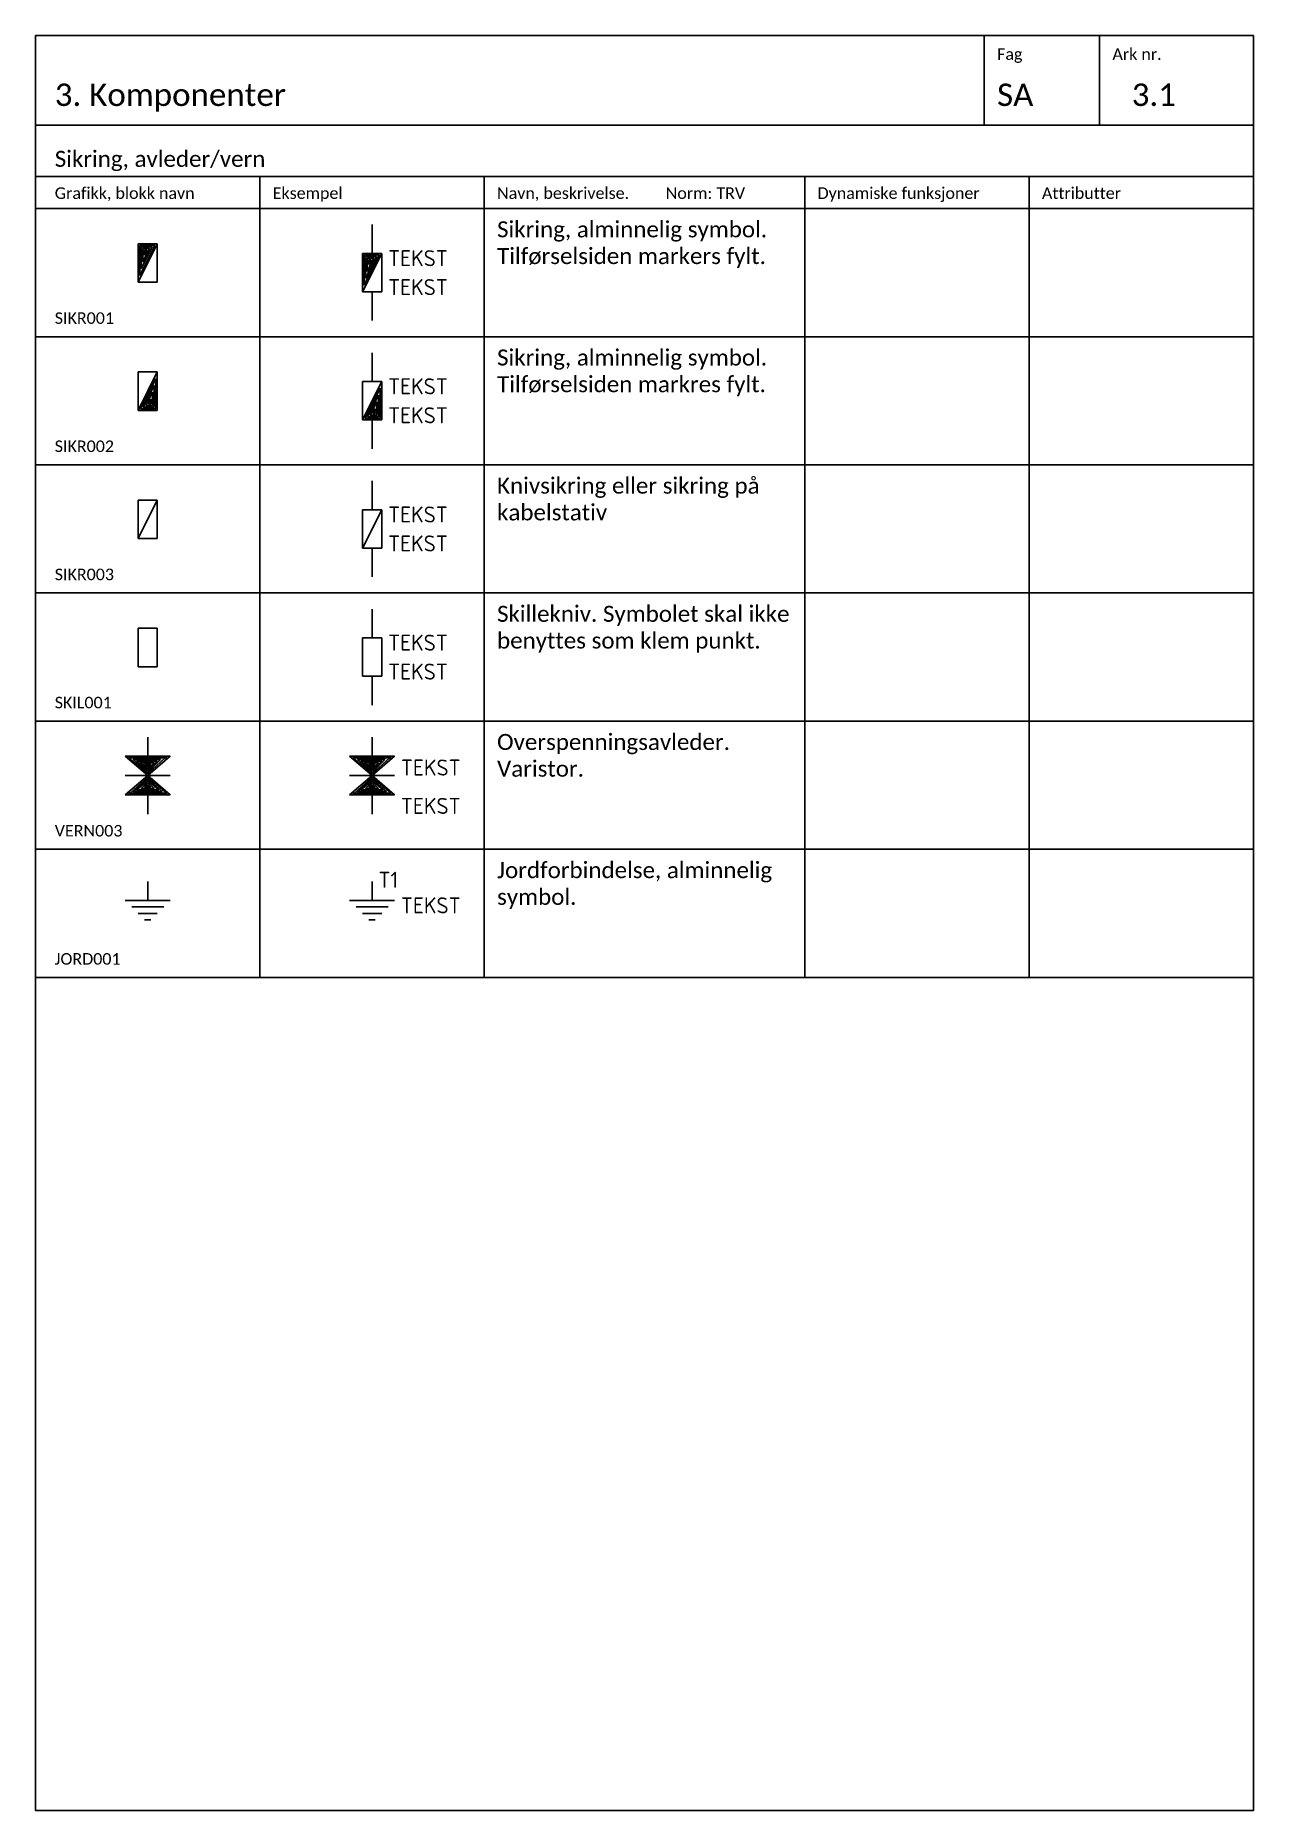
# Model space of a CAD drawing. Extents: x -220 to 1240, y -2179 to 277.
# Drawn here: x 0 to 190, y -614 to -337 of the extents above; entities that cross this region are included whole.
import ezdxf

# ---------------------------------------------------------------- set-up
doc = ezdxf.new("R2010")
doc.units = 0
for name, color, linetype in [('KOMP-TEKST25', 2, 'Continuous'), ('KOMPONENTER', 2, 'Continuous'), ('RAMME', 5, 'Continuous'), ('RAMME SYMBOLER', 4, 'Continuous'), ('RAMME TEKST', 7, 'Continuous'), ('Sig-komponenter', 2, 'Continuous')]:
    doc.layers.add(name, color=color, linetype=linetype)
doc.styles.add('Calibri', font='calibri.ttf')
doc.styles.add('ISO25', font='iso3098.shx', dxfattribs={"height": 2.5})

msp = doc.modelspace()

# ---------------------------------------------------------------- texts
at = {"layer": 'RAMME TEKST', "linetype": 'ByBlock', "style": 'Calibri'}
for s, height, p in [('Fag', 1.8, (150, -340.8)), ('Ark nr.', 1.8, (168, -340.8)), ('3. Komponenter', 3.5, (3, -348)), ('SA', 3.5, (150, -348)), ('3.1', 3.5, (171, -348)), ('Sikring, avleder/vern', 2.5, (3, -357.5)), ('Grafikk, blokk navn', 1.8, (3, -362.5)), ('Eksempel', 1.8, (37, -362.5)), ('Navn, beskrivelse.         Norm: TRV', 1.8, (72, -362.5)), ('Dynamiske funksjoner', 1.8, (122, -362.5)), ('Attributter', 1.8, (157, -362.5)), ('SIKR001', 1.8, (3, -382)), ('SIKR002', 1.8, (3, -402)), ('SIKR003', 1.8, (3, -422)), ('SKIL001', 1.8, (3, -442)), ('VERN003', 1.8, (3, -462)), ('JORD001', 1.8, (3, -482))]:
    msp.add_text(s, height=height, dxfattribs=at).set_placement(p)
at = {"layer": 'RAMME TEKST', "linetype": 'ByBlock', "char_height": 2.5, "width": 46, "attachment_point": 1, "style": 'Calibri'}
for s, insert in [('Sikring, alminnelig symbol. Tilførselsiden markers fylt.', (72, -366)), ('Sikring, alminnelig symbol. Tilførselsiden markres fylt.', (72, -386)), ('Knivsikring eller sikring på kabelstativ', (72, -406)), ('Skillekniv. Symbolet skal ikke benyttes som klem punkt.', (72, -426)), ('Overspenningsavleder. Varistor.', (72, -446)), ('Jordforbindelse, alminnelig symbol. ', (72, -466))]:
    msp.add_mtext(s, dxfattribs=dict(at, insert=insert))

# ---------------------------------------------------------------- blocks, each defined once
blk = doc.blocks.new('JORD001')
at = {"layer": 'KOMPONENTER', "color": 0, "linetype": 'ByBlock'}
for points in [[(0, 0), (0, -3)], [(-3.5, -3), (3.5, -3)], [(-2.5, -4), (2.5, -4)], [(-1.5, -5), (1.5, -5)], [(-0.5, -6), (0.5, -6)]]:
    blk.add_lwpolyline(points, dxfattribs=at)
at = {"layer": 'KOMP-TEKST25', "style": 'ISO25'}
for tag, p in [('TILKOPL1', (1, -1)), ('TEKST1', (4.5, -5))]:
    blk.add_attdef(tag, p, '', height=2.5, dxfattribs=at)
blk = doc.blocks.new('SIKR001')
at = {"layer": 'KOMPONENTER', "color": 0, "linetype": 'ByBlock', "lineweight": -2}
for p, q in [((1.5, 6), (-1.5, 6)), ((-1.5, 6), (-1.5, 0)), ((-1.5, 0), (1.5, 6)), ((1.1, 5.75), (-1.25, 5.75)), ((-1.25, 5.75), (-1.25, 1.06)), ((-1.25, 1.06), (1.1, 5.75)), ((1.5, 0), (1.5, 6)), ((0.69, 5.5), (-1, 5.5)), ((-1, 5.5), (-1, 2.12)), ((-1, 2.12), (0.69, 5.5)), ((0.29, 5.25), (-0.75, 5.25)), ((-0.75, 5.25), (-0.75, 3.18)), ((-0.75, 3.18), (0.29, 5.25)), ((-0.12, 5), (-0.5, 5)), ((-0.5, 5), (-0.5, 4.24)), ((-0.5, 4.24), (-0.12, 5)), ((-1.5, 0), (1.5, 0))]:
    blk.add_line(p, q, dxfattribs=at)
blk.add_solid([(-1.5, 0), (1.5, 6), (-1.5, 6)], dxfattribs=at)
at = {"layer": 'KOMP-TEKST25', "linetype": 'ByBlock', "lineweight": -2, "style": 'ISO25'}
for tag, p in [('TEKST1', (2.5, 4)), ('TEKST2', (2.5, -0.52))]:
    blk.add_attdef(tag, p, '', height=2.5, dxfattribs=at)
blk = doc.blocks.new('SIKR002')
at = {"layer": 'KOMPONENTER', "color": 0, "linetype": 'ByBlock', "lineweight": -2}
for p, q in [((-1.5, 6), (-1.5, 0)), ((1.5, 6), (-1.5, 6)), ((1.5, 6), (-1.5, 0)), ((1.5, 0), (1.5, 6)), ((1.25, 4.94), (-1.1, 0.25)), ((1, 3.88), (-0.69, 0.5)), ((0.75, 2.82), (-0.29, 0.75)), ((0.75, 0.75), (0.75, 2.82)), ((1, 0.5), (1, 3.88)), ((1.25, 0.25), (1.25, 4.94)), ((-1.5, 0), (1.5, 0)), ((-1.1, 0.25), (1.25, 0.25)), ((-0.69, 0.5), (1, 0.5)), ((-0.29, 0.75), (0.75, 0.75)), ((0.5, 1.76), (0.12, 1)), ((0.12, 1), (0.5, 1)), ((0.5, 1), (0.5, 1.76))]:
    blk.add_line(p, q, dxfattribs=at)
blk.add_solid([(-1.5, 0), (1.5, 6), (1.5, 0)], dxfattribs=at)
at = {"layer": 'KOMP-TEKST25', "linetype": 'ByBlock', "lineweight": -2, "style": 'ISO25'}
for tag, p in [('TEKST1', (2.5, 4)), ('TEKST2', (2.5, -0.52))]:
    blk.add_attdef(tag, p, '', height=2.5, dxfattribs=at)
blk = doc.blocks.new('SIKR003')
at = {"layer": 'KOMPONENTER', "color": 0, "linetype": 'ByBlock', "lineweight": -2}
for p, q in [((-1.5, 6), (-1.5, 0)), ((1.5, 6), (-1.5, 6)), ((1.5, 6), (-1.5, 0)), ((1.5, 0), (1.5, 6)), ((-1.5, 0), (1.5, 0))]:
    blk.add_line(p, q, dxfattribs=at)
at = {"layer": 'KOMP-TEKST25', "linetype": 'ByBlock', "lineweight": -2, "style": 'ISO25'}
for tag, p in [('TEKST1', (2.5, 4)), ('TEKST2', (2.5, -0.52))]:
    blk.add_attdef(tag, p, '', height=2.5, dxfattribs=at)
blk = doc.blocks.new('SKIL001')
at = {"layer": 'KOMPONENTER', "color": 0, "linetype": 'ByBlock', "lineweight": -2}
for points in [[(1.5, 6), (-1.5, 6)], [(-1.5, 6), (-1.5, 0)], [(1.5, 0), (1.5, 6)], [(-1.5, 0), (1.5, 0)]]:
    blk.add_lwpolyline(points, dxfattribs=at)
at = {"layer": 'KOMP-TEKST25', "linetype": 'ByBlock', "lineweight": -2, "style": 'ISO25'}
for tag, p in [('TEKST1', (2.5, 4)), ('TEKST2', (2.5, -0.52))]:
    blk.add_attdef(tag, p, '', height=2.5, dxfattribs=at)
blk = doc.blocks.new('VERN003')
at = {"linetype": 'ByBlock', "lineweight": -2}
h = blk.add_hatch(color=0, dxfattribs=at)
h.dxf.hatch_style = 1
h.paths.add_polyline_path([(-3.5, -3), (3.5, -3), (0, -6)])
h = blk.add_hatch(color=0, dxfattribs=at)
h.dxf.hatch_style = 1
h.paths.add_polyline_path([(-3.5, -9), (0, -6), (3.5, -9)])
at = {"layer": 'KOMPONENTER', "color": 0, "linetype": 'ByBlock', "lineweight": -2}
blk.add_line((-3, -3.25), (2.75, -3.25), dxfattribs=at)
for points in [[(0, 0), (0, -3)], [(0, -5.75), (-3, -3.25)], [(0, -5.5), (-2.25, -3.5)], [(-2.25, -3.5), (2, -3.5)], [(0, -5.25), (-1.75, -3.75)], [(-1.75, -3.75), (1.5, -3.75)], [(0, -5), (-1.25, -4)], [(-1.25, -4), (1, -4)], [(0, -4.75), (-0.75, -4.25)], [(-0.5, -4.25), (0.25, -4.25)], [(0, -4.5), (-0.25, -4.5)], [(-0.25, -4.5), (0.25, -4.5)], [(2.75, -3.25), (0, -5.75)], [(2, -3.5), (0, -5.5)], [(1.5, -3.75), (0, -5.25)], [(1, -4), (0, -5)], [(0.5, -4.25), (0, -4.75)], [(0, -4.75), (0, -4.5)], [(0.25, -4.25), (0.5, -4.25)], [(2.75, -3.25), (3, -3.25)], [(3, -3.25), (2.75, -3.25)], [(-3.5, -6), (3.5, -6)], [(0, -6.25), (-2.75, -8.75)], [(0, -6.5), (-2.25, -8.5)], [(0, -6.75), (-1.75, -8.25)], [(-1.75, -8.25), (1.75, -8.25)], [(0, -7), (-1, -8)], [(-1, -8), (1, -8)], [(0, -7.25), (-0.5, -7.75)], [(-0.5, -7.75), (0, -7.5)], [(-0.5, -7.75), (0.5, -7.75)], [(3, -8.75), (0, -6.25)], [(2.25, -8.5), (0, -6.5)], [(1.75, -8.25), (0, -6.75)], [(1, -8), (0, -7)], [(0.5, -7.75), (0, -7.25)], [(0, -7.5), (0.25, -7.75)], [(-3, -8.75), (3, -8.75)], [(-2.25, -8.5), (2.25, -8.5)], [(0, -9), (0, -12)]]:
    blk.add_lwpolyline(points, dxfattribs=at)
for points in [[(-3.5, -3), (3.5, -3), (0, -6)], [(-3.5, -9), (0, -6), (3.5, -9)]]:
    blk.add_lwpolyline(points, close=True, dxfattribs=at)
at = {"layer": 'KOMP-TEKST25', "linetype": 'ByBlock', "lineweight": -2, "style": 'ISO25'}
for tag, p in [('TEKST1', (4.5, -6)), ('TEKST2', (4.5, -11.99))]:
    blk.add_attdef(tag, p, '', height=2.5, dxfattribs=at)

# ---------------------------------------------------------------- linework, layer by layer
at = {"layer": 'RAMME'}
msp.add_lwpolyline([(190, -337), (0, -337), (0, -614), (190, -614)], close=True, dxfattribs=at)
msp.add_lwpolyline([(0, -351), (190, -351)], dxfattribs=at)
at = {"layer": 'RAMME SYMBOLER'}
for p, q in [((148, -351), (148, -337)), ((166, -351), (166, -337)), ((0, -359), (190, -359)), ((35, -359), (35, -484)), ((70, -359), (70, -484)), ((120, -359), (120, -484)), ((155, -359), (155, -484)), ((0, -364), (190, -364)), ((0, -384), (190, -384)), ((0, -404), (190, -404)), ((0, -424), (190, -424)), ((0, -444), (190, -444)), ((0, -464), (190, -464)), ((0, -484), (190, -484))]:
    msp.add_line(p, q, dxfattribs=at)
at = {"layer": 'Sig-komponenter'}
for p, q in [((52.5, -371), (52.5, -366.5)), ((52.5, -381.5), (52.5, -377)), ((52.5, -391), (52.5, -386.5)), ((52.5, -401.5), (52.5, -397)), ((52.5, -411), (52.5, -406.5)), ((52.5, -421.5), (52.5, -417)), ((52.5, -431), (52.5, -426.5)), ((52.5, -441.5), (52.5, -437))]:
    msp.add_line(p, q, dxfattribs=at)

# ---------------------------------------------------------------- block references
for name, p in [('SIKR001', (17.5, -375.5)), ('SIKR002', (17.5, -395.5)), ('SIKR003', (17.5, -415.5)), ('SKIL001', (17.5, -435.5)), ('VERN003', (17.5, -446.49)), ('JORD001', (17.5, -469))]:
    msp.add_blockref(name, p, dxfattribs=at)
for name, p in [('SIKR001', (52.5, -377)), ('SIKR002', (52.5, -397)), ('SIKR003', (52.5, -417)), ('SKIL001', (52.5, -437)), ('VERN003', (52.5, -446.49))]:
    msp.add_blockref(name, p, dxfattribs=at).add_auto_attribs({'TEKST1': 'TEKST', 'TEKST2': 'TEKST'})
ref = msp.add_blockref('JORD001', (52.5, -469), dxfattribs=at)
ref.add_attrib('TILKOPL1', 'T1', (53.5, -470), dxfattribs={"layer": 'KOMP-TEKST25', "linetype": 'ByBlock', "lineweight": -2, "height": 2.5, "style": 'ISO25'})
ref.add_attrib('TEKST1', 'TEKST', (57, -474), dxfattribs={"layer": 'KOMP-TEKST25', "linetype": 'ByBlock', "lineweight": -2, "height": 2.5, "style": 'ISO25'})

msp.set_redraw_order([(e.dxf.handle, doc.entitydb.next_handle()) for e in msp.query("TEXT MTEXT ATTDEF DIMENSION ARC_DIMENSION")])  # texts and dimensions are drawn at this point

doc.saveas('drawing.dxf')
